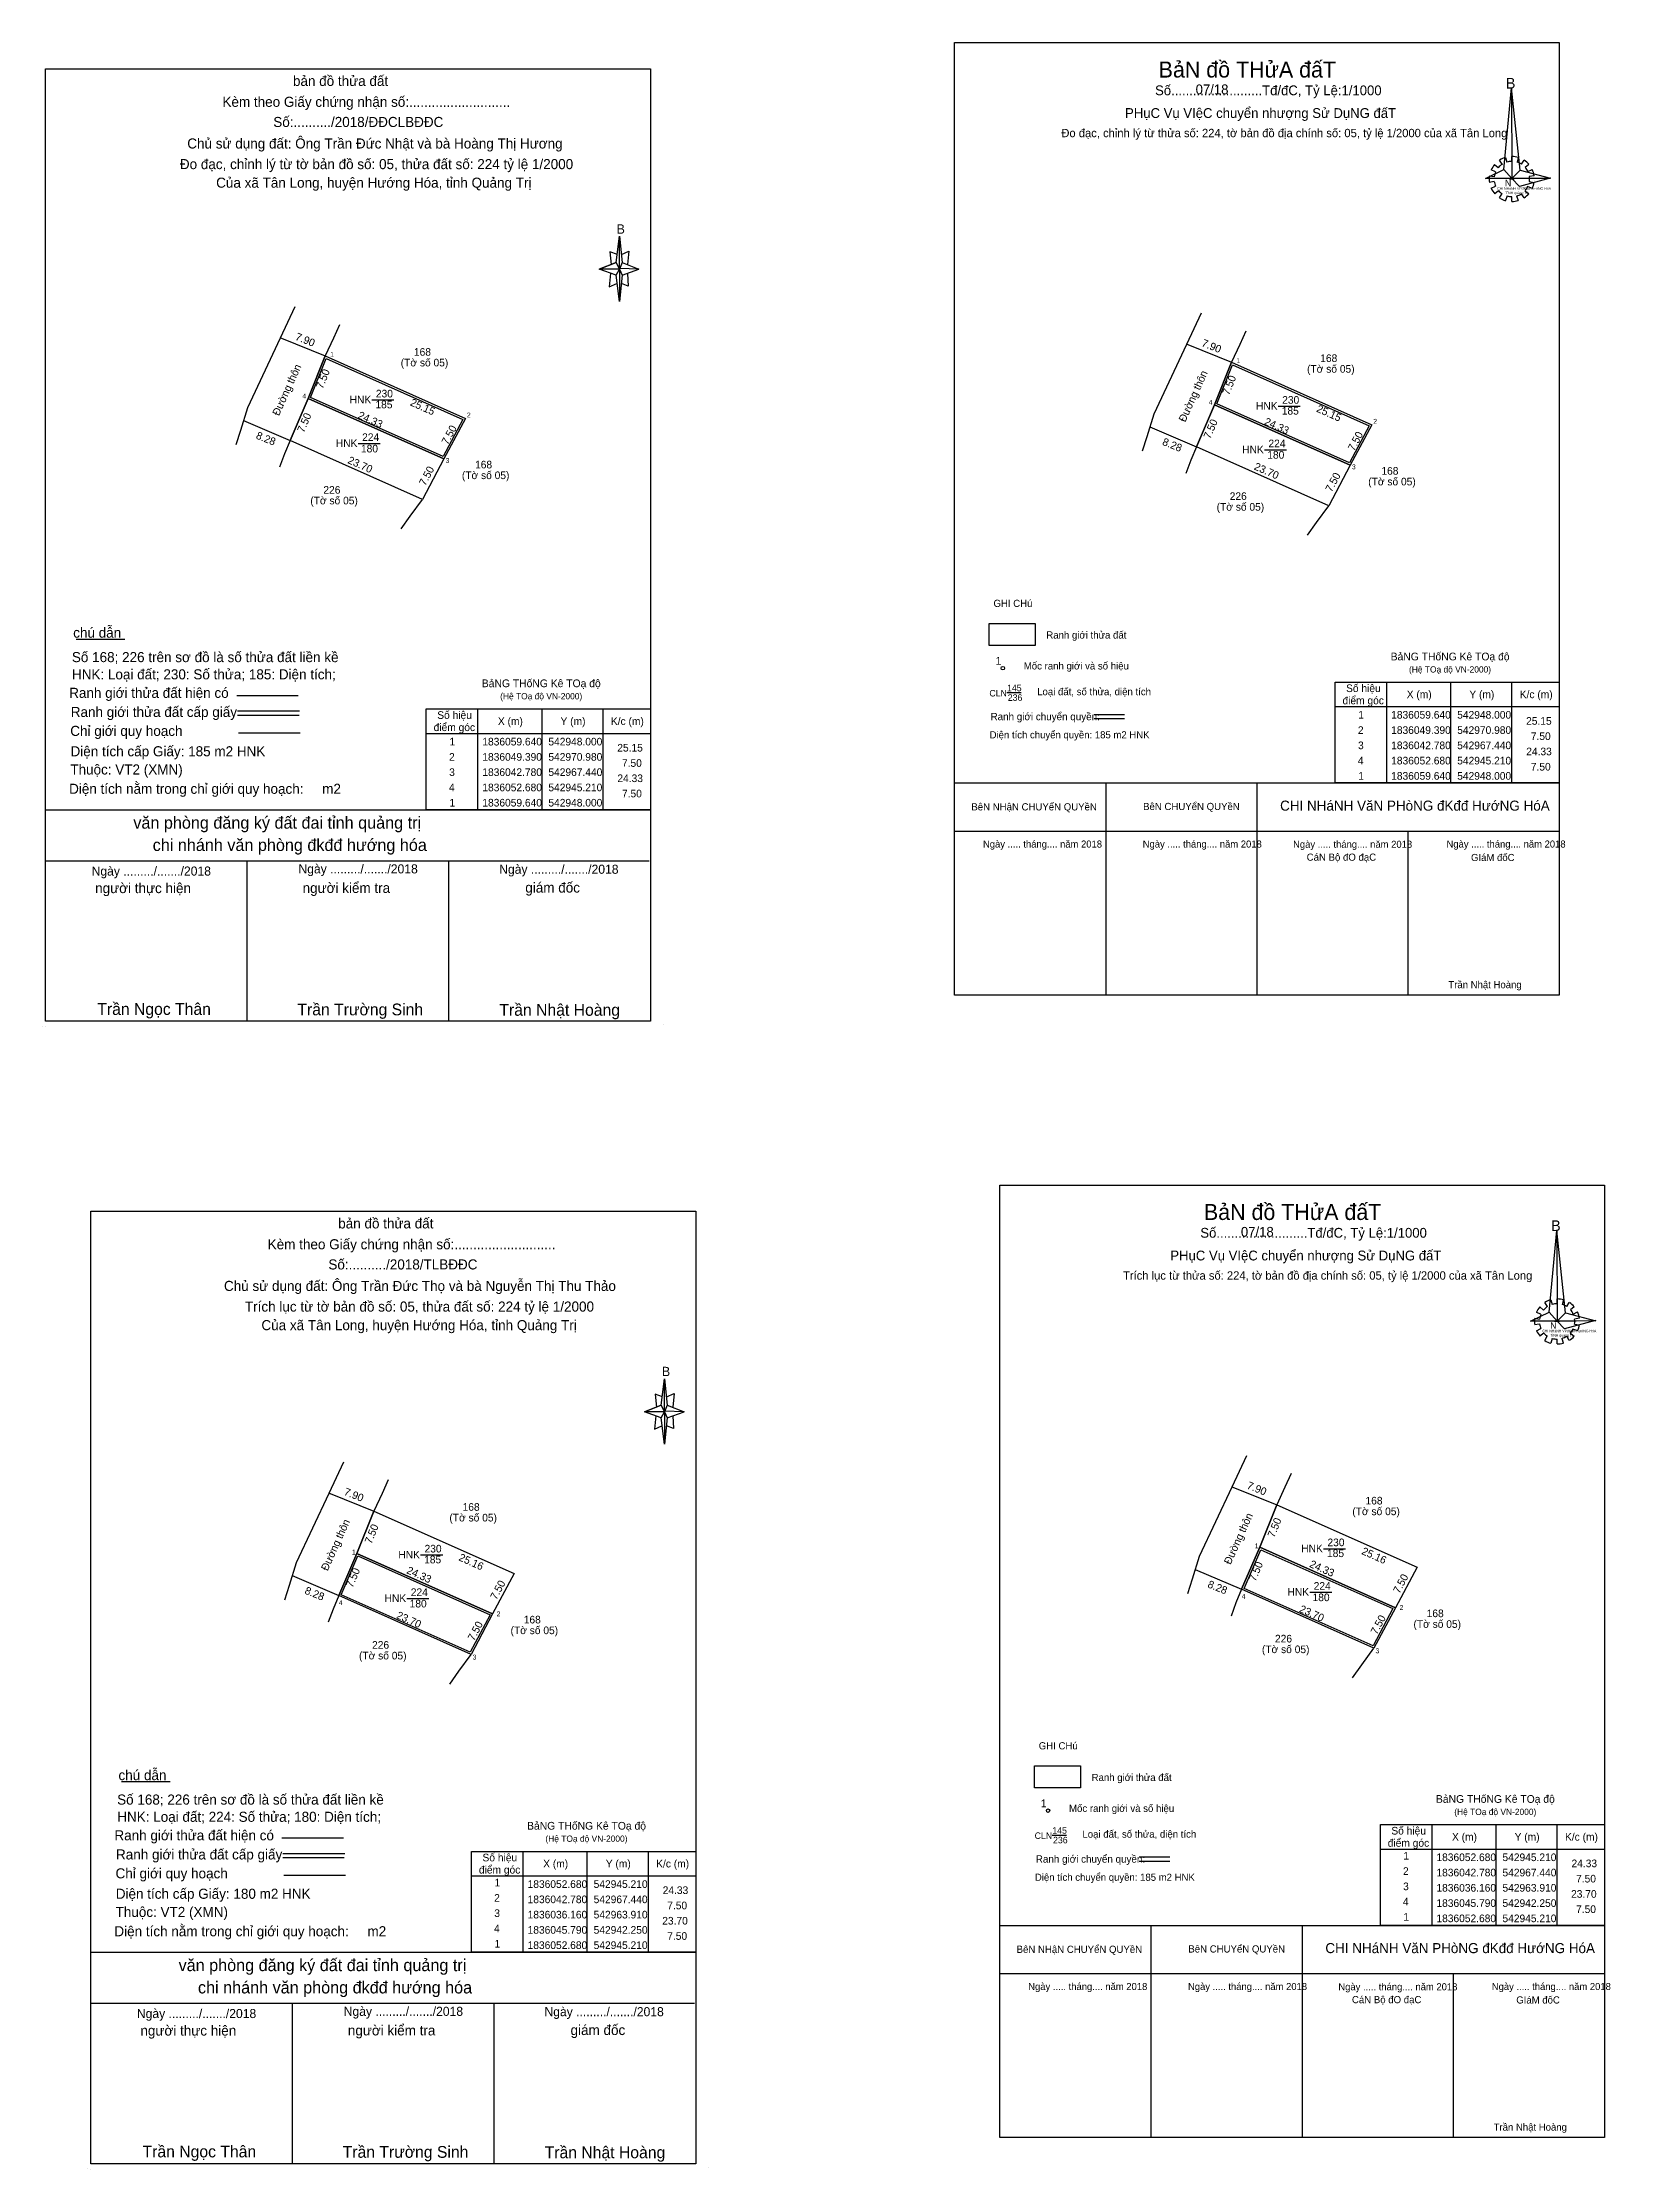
# Model space of a CAD drawing. Extents: x 542624 to 552003, y 1835779 to 1840798.
# Drawn here: x 542623.8 to 542880.5, y 1835781.2 to 1836129.5 of the extents above; entities that cross this region are included whole.
import ezdxf

# ---------------------------------------------------------------- set-up
doc = ezdxf.new("R2010")
doc.units = 0
for name, color, linetype in [('Level 1', 7, 'Continuous'), ('Level 10', 7, 'Continuous'), ('Level 13', 7, 'Continuous'), ('Level 17', 7, 'Continuous'), ('Level 23', 7, 'Continuous'), ('Level 5', 7, 'Continuous'), ('Level 52', 7, 'Continuous'), ('Level 6', 7, 'Continuous'), ('Level 63', 7, 'Continuous'), ('Level 7', 7, 'Continuous')]:
    doc.layers.add(name, color=color, linetype=linetype)

msp = doc.modelspace()

# ---------------------------------------------------------------- texts
at = {"layer": 'Level 1'}
for s, height, p in [('BảN đồ THửA đấT', 2.6208, (542806.5, 1836123.76)), ('Số.........................Tđ/đC, Tỷ Lệ:1/1000', 1.6044, (542805.91, 1836120.86)), ('07/18', 1.606, (542812.55, 1836121.02)), ('B', 1.74, (542863.34, 1836121.96)), ('PHụC Vụ VIệC chuyển nhượng Sử DụNG đấT', 1.605, (542801, 1836117.14)), ('N', 1.09, (542863.17, 1836105.94)), ('CHI NHáNH VPđKđđ-HướNG HóA', 0.4123, (542861.9, 1836105.38)), ('TỉNH quảng trị', 0.4125, (542863.22, 1836104.67)), ('HNK', 1.25, (542674.07, 1836070.4)), ('230', 1.25, (542678.36, 1836071.38)), ('230', 1.25, (542826.72, 1836070.35)), ('185', 1.25, (542678.29, 1836069.6)), ('HNK', 1.25, (542822.43, 1836069.37)), ('185', 1.25, (542826.65, 1836068.57)), ('224', 1.25, (542676.11, 1836064.25)), ('HNK', 1.25, (542671.82, 1836063.27)), ('180', 1.25, (542675.92, 1836062.38)), ('HNK', 1.25, (542820.18, 1836062.24)), ('180', 1.25, (542824.28, 1836061.35)), ('224', 1.25, (542824.47, 1836063.22)), ('(Tờ số 05)', 1.25, (542667.63, 1836053.87)), ('226', 1.25, (542669.77, 1836055.62)), ('(Tờ số 05)', 1.25, (542815.99, 1836052.84)), ('226', 1.25, (542818.13, 1836054.59)), ('GHI CHú', 1.176, (542779.46, 1836037.08)), ('Ranh giới thửa đất', 1.1765, (542788.11, 1836031.9)), ('BảNG THốNG Kê TOạ độ ', 1.265, (542844.48, 1836028.33)), ('1', 1.28, (542779.8, 1836027.62)), ('Mốc ranh giới và số hiệu', 1.1765, (542784.42, 1836026.84)), ('(Hệ TOạ độ VN-2000)', 1.0268, (542847.48, 1836026.34)), ('BảNG THốNG Kê TOạ độ ', 1.265, (542695.71, 1836023.94)), ('(Hệ TOạ độ VN-2000)', 1.0268, (542698.71, 1836021.95)), ('CLN', 1.07, (542778.79, 1836022.42)), ('145', 1.07, (542781.68, 1836023.27)), ('236', 1.07, (542781.8, 1836021.7)), ('Loại đất, số thửa, diện tích', 1.1765, (542786.61, 1836022.62)), ('CHI NHáNH VăN PHòNG đKđđ HướNG HóA', 1.6458, (542826.38, 1836003.72)), ('BêN NHậN CHUYểN QUYềN', 1.1765, (542775.84, 1836003.76)), ('BêN CHUYểN QUYềN', 1.1765, (542803.95, 1836003.82)), ('Ngày ..... tháng.... năm 2018', 1.1551, (542777.74, 1835997.68)), ('Ngày ..... tháng.... năm 2018', 1.1551, (542803.89, 1835997.68)), ('Ngày ..... tháng.... năm 2018', 1.1551, (542828.5, 1835997.64)), ('Ngày ..... tháng.... năm 2018', 1.1551, (542853.62, 1835997.68)), ('CáN Bộ đO đạC', 1.1765, (542830.73, 1835995.52)), ('GIáM đốC', 1.17, (542857.63, 1835995.47)), ('Trần Nhật Hoàng', 1.17, (542853.92, 1835974.65)), ('BảN đồ THửA đấT', 2.6208, (542813.91, 1835936.7)), ('B', 1.74, (542870.75, 1835934.9)), ('Số.........................Tđ/đC, Tỷ Lệ:1/1000', 1.6044, (542813.32, 1835933.8)), ('07/18', 1.606, (542819.96, 1835933.96)), ('PHụC Vụ VIệC chuyển nhượng Sử DụNG đấT', 1.605, (542808.41, 1835930.08)), ('CHI NHáNH VPđKđđ-HướNG HóA', 0.4123, (542869.31, 1835918.32)), ('N', 1.09, (542870.58, 1835918.88)), ('TỉNH quảng trị', 0.4125, (542870.63, 1835917.61)), ('230', 1.25, (542686.33, 1835882.26)), ('HNK', 1.25, (542829.84, 1835882.31)), ('230', 1.25, (542834.13, 1835883.29)), ('HNK', 1.25, (542682.04, 1835881.28)), ('185', 1.25, (542686.26, 1835880.48)), ('185', 1.25, (542834.06, 1835881.51)), ('224', 1.25, (542831.88, 1835876.16)), ('HNK', 1.25, (542679.79, 1835874.15)), ('180', 1.25, (542683.89, 1835873.26)), ('224', 1.25, (542684.08, 1835875.13)), ('HNK', 1.25, (542827.59, 1835875.18)), ('180', 1.25, (542831.69, 1835874.29)), ('(Tờ số 05)', 1.25, (542675.6, 1835864.75)), ('226', 1.25, (542677.74, 1835866.5)), ('(Tờ số 05)', 1.25, (542823.4, 1835865.78)), ('226', 1.25, (542825.54, 1835867.53)), ('GHI CHú', 1.176, (542786.87, 1835850.02)), ('Ranh giới thửa đất', 1.1765, (542795.52, 1835844.84)), ('1', 1.28, (542787.21, 1835840.56)), ('BảNG THốNG Kê TOạ độ ', 1.265, (542851.89, 1835841.27)), ('BảNG THốNG Kê TOạ độ ', 1.265, (542703.12, 1835836.88)), ('Mốc ranh giới và số hiệu', 1.1765, (542791.83, 1835839.78)), ('(Hệ TOạ độ VN-2000)', 1.0268, (542854.89, 1835839.28)), ('(Hệ TOạ độ VN-2000)', 1.0268, (542706.12, 1835834.89)), ('CLN', 1.07, (542786.2, 1835835.36)), ('145', 1.07, (542789.09, 1835836.21)), ('236', 1.07, (542789.21, 1835834.64)), ('Loại đất, số thửa, diện tích', 1.1765, (542794.02, 1835835.56)), ('BêN NHậN CHUYểN QUYềN', 1.1765, (542783.25, 1835816.7)), ('BêN CHUYểN QUYềN', 1.1765, (542811.36, 1835816.76)), ('CHI NHáNH VăN PHòNG đKđđ HướNG HóA', 1.6458, (542833.79, 1835816.66)), ('Ngày ..... tháng.... năm 2018', 1.1551, (542785.15, 1835810.62)), ('Ngày ..... tháng.... năm 2018', 1.1551, (542811.3, 1835810.62)), ('Ngày ..... tháng.... năm 2018', 1.1551, (542835.91, 1835810.58)), ('Ngày ..... tháng.... năm 2018', 1.1551, (542861.03, 1835810.62)), ('CáN Bộ đO đạC', 1.1765, (542838.14, 1835808.46)), ('GIáM đốC', 1.17, (542865.04, 1835808.41)), ('Trần Nhật Hoàng', 1.17, (542861.33, 1835787.59))]:
    msp.add_text(s, height=height, dxfattribs=at).set_placement(p)
at = {"layer": 'Level 13'}
for s, height, p in [('Ranh giới chuyển quyền:', 1.2045, (542778.98, 1836018.53)), ('Diện tích chuyển quyền: 185 m2 HNK', 1.17, (542778.83, 1836015.56)), ('Ranh giới chuyển quyền:', 1.2045, (542786.39, 1835831.47)), ('Diện tích chuyển quyền: 185 m2 HNK', 1.17, (542786.24, 1835828.5))]:
    msp.add_text(s, height=height, dxfattribs=at).set_placement(p)
at = {"layer": 'Level 5'}
for s, height, p in [('bản đồ thửa đất', 1.65, (542664.79, 1836122.38)), ('Kèm theo Giấy chứng nhận số:...........................', 1.65, (542653.25, 1836118.96)), ('Số:........../2018/ĐĐCLBĐĐC', 1.65, (542661.57, 1836115.66)), ('Chủ sử dụng đất: Ông Trần Đức Nhật và bà Hoàng Thị Hương', 1.65, (542647.49, 1836112.14)), ('Đo đạc, chỉnh lý từ tờ bản đồ số: 05, thửa đất số: 224 tỷ lệ 1/2000 ', 1.65, (542646.28, 1836108.76)), ('Của xã Tân Long, huyện Hướng Hóa, tỉnh Quảng Trị', 1.65, (542652.22, 1836105.72)), ('B', 1.52, (542717.77, 1836098.2)), ('văn phòng đăng ký đất đai tỉnh quảng trị', 1.9799, (542638.66, 1836000.77)), ('chi nhánh văn phòng đkđđ hướng hóa', 1.9799, (542641.83, 1835997.12)), ('Ngày ........./......./2018', 1.485, (542665.69, 1835993.45)), ('Ngày ........./......./2018', 1.485, (542698.55, 1835993.39)), ('Ngày ........./......./2018', 1.485, (542631.83, 1835993.09)), ('người thực hiện', 1.65, (542632.41, 1835990.22)), ('người kiểm tra', 1.65, (542666.37, 1835990.25)), ('giám đốc', 1.65, (542702.82, 1835990.31)), ('Trần Ngọc Thân', 1.9249, (542632.76, 1835970.28)), ('Trần Trường Sinh', 1.9249, (542665.52, 1835970.21)), ('Trần Nhật Hoàng', 1.9249, (542698.58, 1835970.14)), ('bản đồ thửa đất', 1.65, (542672.2, 1835935.32)), ('Kèm theo Giấy chứng nhận số:...........................', 1.65, (542660.66, 1835931.9)), ('Số:........../2018/TLBĐĐC', 1.65, (542670.59, 1835928.6)), ('Chủ sử dụng đất: Ông Trần Đức Thọ và bà Nguyễn Thị Thu Thảo', 1.65, (542653.5, 1835925.08)), ('Trích lục từ tờ bản đồ số: 05, thửa đất số: 224 tỷ lệ 1/2000 ', 1.65, (542656.93, 1835921.7)), ('Của xã Tân Long, huyện Hướng Hóa, tỉnh Quảng Trị', 1.65, (542659.63, 1835918.66)), ('B', 1.52, (542725.18, 1835911.14)), ('văn phòng đăng ký đất đai tỉnh quảng trị', 1.9799, (542646.07, 1835813.71)), ('chi nhánh văn phòng đkđđ hướng hóa', 1.9799, (542649.24, 1835810.06)), ('Ngày ........./......./2018', 1.485, (542639.24, 1835806.03)), ('Ngày ........./......./2018', 1.485, (542673.1, 1835806.39)), ('Ngày ........./......./2018', 1.485, (542705.96, 1835806.33)), ('người thực hiện', 1.65, (542639.82, 1835803.16)), ('người kiểm tra', 1.65, (542673.78, 1835803.19)), ('giám đốc', 1.65, (542710.23, 1835803.25)), ('Trần Ngọc Thân', 1.9249, (542640.17, 1835783.22)), ('Trần Trường Sinh', 1.9249, (542672.93, 1835783.15)), ('Trần Nhật Hoàng', 1.9249, (542705.99, 1835783.08))]:
    msp.add_text(s, height=height, dxfattribs=at).set_placement(p)
at = {"layer": 'Level 6'}
for s, p in [('chú dẫn', (542628.82, 1836032.04)), ('Số 168; 226 trên sơ đồ là số thửa đất liền kề', (542628.6, 1836028.04)), ('HNK: Loại đất; 230: Số thửa; 185: Diện tích;', (542628.62, 1836025.22)), ('Ranh giới thửa đất hiện có ', (542628.16, 1836022.19)), ('Ranh giới thửa đất cấp giấy', (542628.42, 1836019.06)), ('Chỉ giới quy hoạch', (542628.34, 1836015.96)), ('Diện tích cấp Giấy: 185 m2 HNK', (542628.38, 1836012.62)), ('Thuộc: VT2 (XMN)', (542628.35, 1836009.64)), ('Diện tích nằm trong chỉ giới quy hoạch:     m2', (542628.15, 1836006.48)), ('chú dẫn', (542636.23, 1835844.98)), ('Số 168; 226 trên sơ đồ là số thửa đất liền kề', (542636.01, 1835840.98)), ('HNK: Loại đất; 224: Số thửa; 180: Diện tích;', (542636.03, 1835838.16)), ('Ranh giới thửa đất hiện có ', (542635.57, 1835835.13)), ('Ranh giới thửa đất cấp giấy', (542635.83, 1835832)), ('Chỉ giới quy hoạch', (542635.75, 1835828.9)), ('Thuộc: VT2 (XMN)', (542635.76, 1835822.58)), ('Diện tích cấp Giấy: 180 m2 HNK', (542635.79, 1835825.56)), ('Diện tích nằm trong chỉ giới quy hoạch:     m2', (542635.56, 1835819.42))]:
    msp.add_text(s, height=1.65, dxfattribs=at).set_placement(p)
at = {"layer": 'Level 63'}
for s, rotation, p in [('7.90', 338.0774, (542665.06, 1836080.86)), ('7.90', 338.0774, (542813.42, 1836079.83)), ('Đường thôn', 65.6182, (542662.49, 1836068.27)), ('7.50', 68.156, (542669.66, 1836072.69)), ('Đường thôn', 65.6182, (542810.85, 1836067.24)), ('7.50', 68.156, (542818.02, 1836071.66)), ('7.50', 66.7512, (542666.57, 1836065.52)), ('24.33', 335.9945, (542675.31, 1836068.02)), ('25.15', 335.9612, (542683.86, 1836070.12)), ('25.15', 335.9612, (542832.22, 1836069.09)), ('8.28', 338.0774, (542658.63, 1836064.68)), ('7.50', 61.8286, (542690.13, 1836063.53)), ('8.28', 338.0774, (542806.99, 1836063.65)), ('7.50', 66.7512, (542814.93, 1836064.49)), ('24.33', 335.9945, (542823.67, 1836066.99)), ('7.50', 61.8286, (542838.49, 1836062.5)), ('23.70', 336.0301, (542673.64, 1836060.66)), ('7.50', 61.932, (542686.45, 1836056.81)), ('23.70', 336.0301, (542822, 1836059.63)), ('7.50', 61.932, (542834.81, 1836055.78)), ('7.90', 338.0774, (542673.03, 1835891.74)), ('7.90', 338.0774, (542820.83, 1835892.77)), ('Đường thôn', 65.6182, (542670.46, 1835879.15)), ('Đường thôn', 65.6182, (542818.26, 1835880.18)), ('7.50', 68.156, (542825.43, 1835884.6)), ('7.50', 68.156, (542677.63, 1835883.57)), ('25.16', 335.9612, (542691.81, 1835881.01)), ('7.50', 66.7512, (542822.34, 1835877.43)), ('24.33', 335.9945, (542831.08, 1835879.93)), ('25.16', 335.9612, (542839.61, 1835882.04)), ('8.28', 338.0774, (542666.6, 1835875.56)), ('7.50', 66.7512, (542674.54, 1835876.4)), ('24.33', 335.9945, (542683.28, 1835878.9)), ('7.50', 61.8286, (542698.1, 1835874.41)), ('8.28', 338.0774, (542814.4, 1835876.59)), ('7.50', 61.8286, (542845.9, 1835875.44)), ('23.70', 336.0301, (542829.41, 1835872.57)), ('23.70', 336.0301, (542681.61, 1835871.54)), ('7.50', 61.932, (542694.42, 1835867.69)), ('7.50', 61.932, (542842.22, 1835868.72))]:
    msp.add_text(s, height=1.25, rotation=rotation, dxfattribs=at).set_placement(p)
for s, height, p in [(' 1', 0.8, (542670.58, 1836078.04)), ('168', 1.25, (542684.59, 1836078.21)), ('(Tờ số 05)', 1.25, (542682.43, 1836076.46)), (' 1', 0.8, (542818.94, 1836077.01)), ('(Tờ số 05)', 1.25, (542830.79, 1836075.43)), ('168', 1.25, (542832.95, 1836077.18)), (' 4', 0.8, (542666.03, 1836071.21)), (' 2', 0.8, (542692.96, 1836068.1)), (' 4', 0.8, (542814.39, 1836070.18)), (' 2', 0.8, (542841.32, 1836067.07)), (' 3', 0.8, (542689.47, 1836060.65)), ('(Tờ số 05)', 1.25, (542692.44, 1836058.01)), ('168', 1.25, (542694.6, 1836059.76)), (' 3', 0.8, (542837.83, 1836059.62)), ('(Tờ số 05)', 1.25, (542840.8, 1836056.98)), ('168', 1.25, (542842.96, 1836058.73)), ('Số hiệu', 1.25, (542837.18, 1836023.14)), ('X (m)', 1.25, (542847.11, 1836022.14)), ('Y (m)', 1.25, (542857.36, 1836022.14)), ('K/c (m)', 1.25, (542865.61, 1836022.14)), ('Số hiệu', 1.25, (542688.41, 1836018.75)), ('điểm góc', 1.25, (542836.59, 1836021.14)), (' 1', 1.25, (542838.71, 1836018.79)), ('1836059.640', 1.25, (542844.56, 1836018.79)), ('542948.000', 1.25, (542855.37, 1836018.79)), ('điểm góc', 1.25, (542687.82, 1836016.75)), ('X (m)', 1.25, (542698.34, 1836017.75)), ('Y (m)', 1.25, (542708.59, 1836017.75)), ('K/c (m)', 1.25, (542716.84, 1836017.75)), (' 2', 1.25, (542838.65, 1836016.29)), ('1836049.390', 1.25, (542844.56, 1836016.29)), ('542970.980', 1.25, (542855.37, 1836016.29)), ('25.15', 1.25, (542866.65, 1836017.79)), ('7.50', 1.25, (542867.42, 1836015.29)), (' 2', 1.25, (542689.88, 1836011.9)), (' 1', 1.25, (542689.94, 1836014.4)), ('1836059.640', 1.25, (542695.79, 1836014.4)), ('1836049.390', 1.25, (542695.79, 1836011.9)), ('542948.000', 1.25, (542706.6, 1836014.4)), ('542970.980', 1.25, (542706.6, 1836011.9)), ('25.15', 1.25, (542717.88, 1836013.4)), (' 4', 1.25, (542838.64, 1836011.29)), (' 3', 1.25, (542838.67, 1836013.79)), ('1836042.780', 1.25, (542844.56, 1836013.79)), ('1836052.680', 1.25, (542844.56, 1836011.29)), ('542967.440', 1.25, (542855.37, 1836013.79)), ('542945.210', 1.25, (542855.37, 1836011.29)), ('24.33', 1.25, (542866.67, 1836012.79)), (' 3', 1.25, (542689.9, 1836009.4)), ('1836042.780', 1.25, (542695.79, 1836009.4)), ('542967.440', 1.25, (542706.6, 1836009.4)), ('24.33', 1.25, (542717.9, 1836008.4)), ('7.50', 1.25, (542718.65, 1836010.9)), (' 1', 1.25, (542838.71, 1836008.79)), ('1836059.640', 1.25, (542844.56, 1836008.79)), ('542948.000', 1.25, (542855.37, 1836008.79)), ('7.50', 1.25, (542867.42, 1836010.29)), (' 4', 1.25, (542689.87, 1836006.9)), (' 1', 1.25, (542689.94, 1836004.4)), ('1836052.680', 1.25, (542695.79, 1836006.9)), ('1836059.640', 1.25, (542695.79, 1836004.4)), ('542945.210', 1.25, (542706.6, 1836006.9)), ('542948.000', 1.25, (542706.6, 1836004.4)), ('7.50', 1.25, (542718.65, 1836005.9)), ('168', 1.25, (542840.36, 1835890.12)), ('(Tờ số 05)', 1.25, (542690.4, 1835887.34)), ('168', 1.25, (542692.56, 1835889.09)), ('(Tờ số 05)', 1.25, (542838.2, 1835888.37)), (' 1', 0.8, (542821.93, 1835882.95)), (' 1', 0.8, (542674.13, 1835881.92)), (' 4', 0.8, (542671.99, 1835873.64)), (' 4', 0.8, (542819.79, 1835874.67)), (' 2', 0.8, (542845.64, 1835872.85)), (' 2', 0.8, (542697.84, 1835871.82)), ('(Tờ số 05)', 1.25, (542700.41, 1835868.89)), ('168', 1.25, (542702.57, 1835870.64)), ('(Tờ số 05)', 1.25, (542848.21, 1835869.92)), ('168', 1.25, (542850.37, 1835871.67)), (' 3', 0.8, (542841.69, 1835865.76)), (' 3', 0.8, (542693.89, 1835864.73)), ('điểm góc', 1.25, (542844, 1835834.08)), ('Số hiệu', 1.25, (542844.59, 1835836.08)), ('X (m)', 1.25, (542854.52, 1835835.08)), ('Y (m)', 1.25, (542864.77, 1835835.08)), ('K/c (m)', 1.25, (542873.02, 1835835.08)), ('Số hiệu', 1.25, (542695.82, 1835831.69)), ('X (m)', 1.25, (542705.75, 1835830.69)), ('Y (m)', 1.25, (542716, 1835830.69)), ('K/c (m)', 1.25, (542724.25, 1835830.69)), (' 1', 1.25, (542846.09, 1835831.97)), ('1836052.680', 1.25, (542851.97, 1835831.73)), ('542945.210', 1.25, (542862.78, 1835831.73)), ('24.33', 1.25, (542874.08, 1835830.73)), ('điểm góc', 1.25, (542695.23, 1835829.69)), (' 1', 1.25, (542697.32, 1835827.58)), ('1836052.680', 1.25, (542703.2, 1835827.34)), ('542945.210', 1.25, (542714.01, 1835827.34)), (' 2', 1.25, (542846.03, 1835829.47)), (' 3', 1.25, (542846.05, 1835826.97)), ('1836042.780', 1.25, (542851.97, 1835829.23)), ('1836036.160', 1.25, (542851.97, 1835826.73)), ('542967.440', 1.25, (542862.78, 1835829.23)), ('542963.910', 1.25, (542862.78, 1835826.73)), ('7.50', 1.25, (542874.83, 1835828.23)), (' 2', 1.25, (542697.26, 1835825.08)), ('1836042.780', 1.25, (542703.2, 1835824.84)), ('542967.440', 1.25, (542714.01, 1835824.84)), ('24.33', 1.25, (542725.31, 1835826.34)), ('7.50', 1.25, (542726.06, 1835823.84)), (' 4', 1.25, (542846.02, 1835824.47)), ('1836045.790', 1.25, (542851.97, 1835824.23)), ('542942.250', 1.25, (542862.78, 1835824.23)), ('23.70', 1.25, (542874.01, 1835825.73)), ('7.50', 1.25, (542874.83, 1835823.23)), (' 4', 1.25, (542697.25, 1835820.08)), (' 3', 1.25, (542697.28, 1835822.58)), ('1836036.160', 1.25, (542703.2, 1835822.34)), ('1836045.790', 1.25, (542703.2, 1835819.84)), ('542963.910', 1.25, (542714.01, 1835822.34)), ('542942.250', 1.25, (542714.01, 1835819.84)), ('23.70', 1.25, (542725.24, 1835821.34)), (' 1', 1.25, (542846.09, 1835821.97)), ('1836052.680', 1.25, (542851.97, 1835821.73)), ('542945.210', 1.25, (542862.78, 1835821.73)), (' 1', 1.25, (542697.32, 1835817.58)), ('1836052.680', 1.25, (542703.2, 1835817.34)), ('542945.210', 1.25, (542714.01, 1835817.34)), ('7.50', 1.25, (542726.06, 1835818.84))]:
    msp.add_text(s, height=height, dxfattribs=at).set_placement(p)
at = {"layer": 'Level 7'}
for s, p in [('Đo đạc, chỉnh lý từ thửa số: 224, tờ bản đồ địa chính số: 05, tỷ lệ 1/2000 của xã Tân Long', (542790.57, 1836113.99)), ('Trích lục từ thửa số: 224, tờ bản đồ địa chính số: 05, tỷ lệ 1/2000 của xã Tân Long', (542800.66, 1835926.93))]:
    msp.add_text(s, height=1.37, dxfattribs=at).set_placement(p)

# ---------------------------------------------------------------- linework, layer by layer
at = {"layer": 'Level 1'}
for p, q in [((542862.74, 1836109.58), (542862.3, 1836110.24)), ((542863.29, 1836110.69), (542863.48, 1836109.91)), ((542864.3, 1836110.04), (542864.32, 1836110.84)), ((542865.35, 1836110.69), (542865.16, 1836109.89)), ((542865.88, 1836109.58), (542866.31, 1836110.24)), ((542860.62, 1836107.66), (542861.42, 1836107.53)), ((542861.42, 1836106.73), (542860.62, 1836106.6)), ((542861.66, 1836108.33), (542860.94, 1836108.63)), ((542861.46, 1836109.53), (542862.06, 1836109.01)), ((542863.91, 1836107.18), (542864.68, 1836107.18)), ((542867.1, 1836109.53), (542866.5, 1836109.03)), ((542866.93, 1836108.36), (542867.65, 1836108.71)), ((542867.99, 1836107.66), (542867.17, 1836107.53)), ((542867.17, 1836106.73), (542867.99, 1836106.6)), ((542867.99, 1836106.91), (542867.99, 1836106.91)), ((542867.99, 1836106.91), (542867.99, 1836106.91)), ((542860.94, 1836105.63), (542861.66, 1836105.98)), ((542862.14, 1836105.23), (542861.51, 1836104.73)), ((542862.3, 1836104.05), (542862.71, 1836104.75)), ((542863.53, 1836104.38), (542863.29, 1836103.6)), ((542864.3, 1836103.47), (542864.3, 1836104.25)), ((542865.09, 1836104.38), (542865.33, 1836103.62)), ((542866.31, 1836104.05), (542865.88, 1836104.73)), ((542866.45, 1836105.23), (542867.1, 1836104.75)), ((542867.68, 1836105.6), (542866.89, 1836105.9)), ((542693.04, 1836067.92), (542689.5, 1836061.31)), ((542841.4, 1836066.89), (542837.86, 1836060.28)), ((542685.97, 1836054.69), (542664.31, 1836064.32)), ((542689.5, 1836061.31), (542685.97, 1836054.69)), ((542834.33, 1836053.66), (542812.67, 1836063.29)), ((542837.86, 1836060.28), (542834.33, 1836053.66)), ((542684, 1836051.95), (542685.97, 1836054.69)), ((542682.48, 1836049.84), (542684, 1836051.95)), ((542830.84, 1836048.81), (542832.36, 1836050.92)), ((542832.36, 1836050.92), (542834.33, 1836053.66)), ((542778.75, 1836034.37), (542786.28, 1836034.37)), ((542778.75, 1836030.78), (542778.75, 1836034.37)), ((542786.28, 1836034.37), (542786.28, 1836030.78)), ((542786.28, 1836030.78), (542778.75, 1836030.78)), ((542781.65, 1836023.05), (542784.01, 1836023.05)), ((542773.08, 1836008.26), (542872.08, 1836008.26)), ((542797.83, 1836008.26), (542797.83, 1835973.51)), ((542822.58, 1836008.26), (542822.58, 1835973.51)), ((542773.08, 1836000.38), (542872.08, 1836000.38)), ((542847.3, 1836000.38), (542847.3, 1835973.51)), ((542868.87, 1835922.47), (542869.47, 1835921.95)), ((542870.15, 1835922.52), (542869.71, 1835923.18)), ((542870.7, 1835923.63), (542870.89, 1835922.85)), ((542871.71, 1835922.98), (542871.73, 1835923.78)), ((542872.76, 1835923.63), (542872.57, 1835922.83)), ((542873.29, 1835922.52), (542873.72, 1835923.18)), ((542874.51, 1835922.47), (542873.91, 1835921.97)), ((542868.03, 1835920.6), (542868.83, 1835920.47)), ((542868.83, 1835919.67), (542868.03, 1835919.54)), ((542869.07, 1835921.27), (542868.35, 1835921.57)), ((542868.35, 1835918.57), (542869.07, 1835918.92)), ((542871.32, 1835920.12), (542872.09, 1835920.12)), ((542875.09, 1835918.54), (542874.3, 1835918.84)), ((542874.34, 1835921.3), (542875.06, 1835921.65)), ((542875.4, 1835920.6), (542874.58, 1835920.47)), ((542874.58, 1835919.67), (542875.4, 1835919.54)), ((542875.4, 1835919.85), (542875.4, 1835919.85)), ((542875.4, 1835919.85), (542875.4, 1835919.85)), ((542869.55, 1835918.17), (542868.92, 1835917.67)), ((542869.71, 1835916.99), (542870.12, 1835917.69)), ((542870.94, 1835917.32), (542870.7, 1835916.54)), ((542871.71, 1835916.41), (542871.71, 1835917.19)), ((542872.5, 1835917.32), (542872.74, 1835916.56)), ((542873.72, 1835916.99), (542873.29, 1835917.67)), ((542873.86, 1835918.17), (542874.51, 1835917.69)), ((542701.01, 1835878.8), (542697.47, 1835872.19)), ((542848.81, 1835879.83), (542845.27, 1835873.22)), ((542693.94, 1835865.57), (542672.28, 1835875.2)), ((542841.74, 1835866.6), (542820.08, 1835876.23)), ((542845.27, 1835873.22), (542841.74, 1835866.6)), ((542697.47, 1835872.19), (542693.94, 1835865.57)), ((542839.77, 1835863.86), (542841.74, 1835866.6)), ((542690.45, 1835860.72), (542691.97, 1835862.83)), ((542691.97, 1835862.83), (542693.94, 1835865.57)), ((542838.25, 1835861.75), (542839.77, 1835863.86)), ((542786.16, 1835847.31), (542793.69, 1835847.31)), ((542786.16, 1835843.72), (542786.16, 1835847.31)), ((542793.69, 1835847.31), (542793.69, 1835843.72)), ((542793.69, 1835843.72), (542786.16, 1835843.72)), ((542789.06, 1835835.99), (542791.42, 1835835.99)), ((542780.49, 1835821.2), (542879.49, 1835821.2)), ((542805.24, 1835821.2), (542805.24, 1835786.45)), ((542829.99, 1835821.2), (542829.99, 1835786.45)), ((542780.49, 1835813.32), (542879.49, 1835813.32)), ((542854.71, 1835813.32), (542854.71, 1835786.45))]:
    msp.add_line(p, q, dxfattribs=at)
for points in [[(542773.08, 1835973.51), (542773.08, 1836129.49), (542872.08, 1836129.49), (542872.08, 1835973.51)], [(542773.08, 1835973.51), (542773.08, 1836129.49), (542872.08, 1836129.49), (542872.08, 1835973.51)], [(542864.25, 1836122.06), (542864.3, 1836107.21), (542863, 1836108.68)], [(542864.25, 1836122.06), (542864.3, 1836107.21), (542865.66, 1836108.58)], [(542859.98, 1836107.21), (542863, 1836108.68), (542864.3, 1836107.21)], [(542870.63, 1836107.26), (542864.3, 1836107.21), (542865.66, 1836108.58)], [(542870.58, 1836107.28), (542865.54, 1836105.93), (542864.3, 1836107.21)], [(542670.06, 1836078.17), (542693.04, 1836067.92), (542689.5, 1836061.31), (542667.27, 1836071.21)], [(542670.22, 1836077.77), (542692.62, 1836067.78), (542689.37, 1836061.7), (542667.66, 1836071.37)], [(542818.42, 1836077.14), (542841.4, 1836066.89), (542837.86, 1836060.28), (542815.63, 1836070.18)], [(542818.58, 1836076.74), (542840.98, 1836066.75), (542837.73, 1836060.67), (542816.02, 1836070.34)], [(542667.27, 1836071.21), (542689.5, 1836061.31), (542685.97, 1836054.69), (542664.31, 1836064.32)], [(542815.63, 1836070.18), (542837.86, 1836060.28), (542834.33, 1836053.66), (542812.67, 1836063.29)], [(542780.49, 1835786.45), (542780.49, 1835942.43), (542879.49, 1835942.43), (542879.49, 1835786.45)], [(542780.49, 1835786.45), (542780.49, 1835942.43), (542879.49, 1835942.43), (542879.49, 1835786.45)], [(542871.66, 1835935), (542871.71, 1835920.15), (542870.41, 1835921.62)], [(542871.66, 1835935), (542871.71, 1835920.15), (542873.07, 1835921.52)], [(542867.39, 1835920.15), (542870.41, 1835921.62), (542871.71, 1835920.15)], [(542878.04, 1835920.2), (542871.71, 1835920.15), (542873.07, 1835921.52)], [(542877.99, 1835920.22), (542872.95, 1835918.87), (542871.71, 1835920.15)], [(542678.03, 1835889.05), (542701.01, 1835878.8), (542697.47, 1835872.19), (542675.24, 1835882.09)], [(542825.83, 1835890.08), (542848.81, 1835879.83), (542845.27, 1835873.22), (542823.04, 1835883.12)], [(542675.24, 1835882.09), (542697.47, 1835872.19), (542693.94, 1835865.57), (542672.28, 1835875.2)], [(542675.4, 1835881.69), (542697.05, 1835872.05), (542693.81, 1835865.96), (542672.67, 1835875.35)], [(542823.04, 1835883.12), (542845.27, 1835873.22), (542841.74, 1835866.6), (542820.08, 1835876.23)], [(542823.2, 1835882.72), (542844.85, 1835873.08), (542841.61, 1835866.99), (542820.47, 1835876.38)]]:
    msp.add_lwpolyline(points, close=True, dxfattribs=at)
for centre, major_axis, start_param, end_param in [((542864.31, 1836107.15), (3.7, 0), 1.84956, 2.139009), ((542864.31, 1836107.15), (2.9, 0), 1.569856, 1.856111), ((542864.31, 1836107.15), (3.7, 0), 1.279242, 1.563322), ((542864.31, 1836107.15), (2.9, 0), 1.002709, 1.275562), ((542864.31, 1836107.15), (3.7, 0), 0.710562, 0.996872), ((542864.31, 1836107.15), (3.7, 0), 3.006679, 3.291393), ((542864.31, 1836107.15), (3.7, 0), 2.439582, 2.724002), ((542864.31, 1836107.15), (2.9, 0), 2.723685, 3.015158), ((542864.31, 1836107.15), (2.9, 0), 3.2823, 3.561051), ((542864.31, 1836107.15), (2.9, 0), 2.133735, 2.444963), ((542864.31, 1836107.15), (2.9, 0), 0.426784, 0.706465), ((542864.31, 1836107.15), (2.9, 0), 6.135584, 6.416185), ((542864.31, 1836107.15), (3.7, 0), 0.139051, 0.433933), ((542864.31, 1836107.15), (3.7, 0), 5.852303, 6.138396), ((542864.31, 1836107.15), (3.7, 0), 3.569886, 3.856919), ((542864.31, 1836107.15), (2.9, 0), 3.860776, 4.132583), ((542864.29, 1836107.13), (3.7, 0), 4.147091, 4.436593), ((542864.31, 1836107.15), (2.9, 0), 4.438547, 4.71314), ((542864.31, 1836107.15), (3.7, 0), 4.71301, 4.997611), ((542864.31, 1836107.15), (2.9, 0), 4.990871, 5.289332), ((542864.31, 1836107.15), (3.7, 0), 5.285614, 5.567987), ((542864.31, 1836107.15), (2.9, 0), 5.561373, 5.839514), ((542871.72, 1835920.09), (3.7, 0), 2.439582, 2.724002), ((542871.72, 1835920.09), (2.9, 0), 2.133735, 2.444963), ((542871.72, 1835920.09), (3.7, 0), 1.84956, 2.139009), ((542871.72, 1835920.09), (2.9, 0), 1.569856, 1.856111), ((542871.72, 1835920.09), (3.7, 0), 1.279242, 1.563322), ((542871.72, 1835920.09), (2.9, 0), 1.002709, 1.275562), ((542871.72, 1835920.09), (3.7, 0), 0.710562, 0.996872), ((542871.72, 1835920.09), (2.9, 0), 0.426784, 0.706465), ((542871.72, 1835920.09), (3.7, 0), 3.006679, 3.291393), ((542871.72, 1835920.09), (3.7, 0), 3.569886, 3.856919), ((542871.72, 1835920.09), (2.9, 0), 2.723685, 3.015158), ((542871.72, 1835920.09), (2.9, 0), 3.2823, 3.561051), ((542871.72, 1835920.09), (2.9, 0), 5.561373, 5.839514), ((542871.72, 1835920.09), (2.9, 0), 6.135584, 6.416185), ((542871.72, 1835920.09), (3.7, 0), 0.139051, 0.433933), ((542871.72, 1835920.09), (3.7, 0), 5.852303, 6.138396), ((542871.72, 1835920.09), (2.9, 0), 3.860776, 4.132583), ((542871.7, 1835920.07), (3.7, 0), 4.147091, 4.436593), ((542871.72, 1835920.09), (2.9, 0), 4.438547, 4.71314), ((542871.72, 1835920.09), (3.7, 0), 4.71301, 4.997611), ((542871.72, 1835920.09), (2.9, 0), 4.990871, 5.289332), ((542871.72, 1835920.09), (3.7, 0), 5.285614, 5.567987)]:
    msp.add_ellipse(centre, major_axis=major_axis, ratio=0.995001, start_param=start_param, end_param=end_param, dxfattribs=at)
for centre in [(542780.99, 1836027.05), (542788.4, 1835839.99)]:
    msp.add_ellipse(centre, major_axis=(0, 0.286), ratio=0.958135, dxfattribs=at)
at = {"layer": 'Level 10'}
for p, q in [((542665.12, 1836086.19), (542662.71, 1836081.06)), ((542813.48, 1836085.16), (542811.07, 1836080.03)), ((542662.71, 1836081.06), (542657.35, 1836069.67)), ((542811.07, 1836080.03), (542805.71, 1836068.64)), ((542657.35, 1836069.67), (542656.19, 1836065.96)), ((542805.71, 1836068.64), (542804.55, 1836064.93)), ((542656.19, 1836065.96), (542655.45, 1836063.6)), ((542804.55, 1836064.93), (542803.81, 1836062.57)), ((542820.89, 1835898.1), (542818.48, 1835892.97)), ((542673.09, 1835897.07), (542670.68, 1835891.94)), ((542670.68, 1835891.94), (542665.32, 1835880.55)), ((542818.48, 1835892.97), (542813.12, 1835881.58)), ((542665.32, 1835880.55), (542664.16, 1835876.84)), ((542813.12, 1835881.58), (542811.96, 1835877.87)), ((542664.16, 1835876.84), (542663.42, 1835874.48)), ((542811.96, 1835877.87), (542811.22, 1835875.51))]:
    msp.add_line(p, q, dxfattribs=at)
at = {"layer": 'Level 13'}
for p, q in [((542795.89, 1836019.48), (542800.9, 1836019.48)), ((542795.92, 1836018.79), (542800.93, 1836018.79)), ((542803.3, 1835832.42), (542808.31, 1835832.42)), ((542803.33, 1835831.73), (542808.34, 1835831.73))]:
    msp.add_line(p, q, dxfattribs=at)
at = {"layer": 'Level 17'}
for p, q in [((542629.33, 1836031.8), (542637.29, 1836031.8)), ((542636.74, 1835844.74), (542644.7, 1835844.74))]:
    msp.add_line(p, q, dxfattribs=at)
at = {"layer": 'Level 23'}
for p, q in [((542670.06, 1836078.17), (542693.04, 1836067.92)), ((542818.42, 1836077.14), (542841.4, 1836066.89)), ((542667.27, 1836071.21), (542689.5, 1836061.31)), ((542815.63, 1836070.18), (542837.86, 1836060.28)), ((542678.03, 1835889.05), (542701.01, 1835878.8)), ((542825.83, 1835890.08), (542848.81, 1835879.83)), ((542675.24, 1835882.09), (542697.47, 1835872.19)), ((542823.04, 1835883.12), (542845.27, 1835873.22))]:
    msp.add_line(p, q, dxfattribs=at)
at = {"layer": 'Level 5'}
for p, q in [((542717.67, 1836093.46), (542718.22, 1836097.76)), ((542717.67, 1836093.46), (542714.92, 1836092.36)), ((542714.92, 1836092.36), (542717.67, 1836093.46)), ((542717.89, 1836094.78), (542716.68, 1836095.22)), ((542716.68, 1836095.22), (542716.9, 1836093.14)), ((542718.22, 1836092.36), (542717.67, 1836093.46)), ((542717.67, 1836093.46), (542718.66, 1836091.38)), ((542721.41, 1836092.36), (542718.22, 1836092.48)), ((542718.22, 1836092.48), (542718.22, 1836092.36)), ((542718.55, 1836094.78), (542719.76, 1836095.34)), ((542718.66, 1836093.46), (542721.41, 1836092.36)), ((542719.76, 1836095.34), (542719.54, 1836093.14)), ((542717.67, 1836091.38), (542714.92, 1836092.36)), ((542718.22, 1836092.36), (542714.92, 1836092.36)), ((542716.79, 1836091.7), (542716.57, 1836089.5)), ((542716.57, 1836089.5), (542717.78, 1836090.06)), ((542718.22, 1836092.36), (542718.66, 1836091.38)), ((542718.66, 1836091.38), (542718.22, 1836087.08)), ((542719.65, 1836089.62), (542718.55, 1836090.06)), ((542718.66, 1836091.38), (542721.41, 1836092.36)), ((542718.66, 1836091.38), (542721.41, 1836092.36)), ((542719.54, 1836091.7), (542719.65, 1836089.62)), ((542624.31, 1836003.87), (542723.31, 1836003.87)), ((542624.31, 1835995.51), (542723.09, 1835995.51)), ((542624.31, 1835995.51), (542723.09, 1835995.51)), ((542624.31, 1835995.51), (542723.09, 1835995.51)), ((542624.31, 1835969.23), (542624.31, 1835995.51)), ((542657.31, 1835969.23), (542657.31, 1835995.51)), ((542690.31, 1835969.23), (542690.31, 1835995.51)), ((542623.8, 1835968.38), (542623.8, 1835968.38)), ((542623.8, 1835968.38), (542623.8, 1835968.38)), ((542623.8, 1835968.38), (542623.8, 1835968.38)), ((542624.24, 1835968.3), (542624.24, 1835968.3)), ((542624.24, 1835968.3), (542624.24, 1835968.3)), ((542624.24, 1835968.3), (542624.24, 1835968.3)), ((542723.31, 1835969.23), (542624.31, 1835969.23)), ((542725.3, 1835907.72), (542724.09, 1835908.16)), ((542724.09, 1835908.16), (542724.31, 1835906.08)), ((542725.08, 1835906.4), (542725.63, 1835910.7)), ((542725.96, 1835907.72), (542727.17, 1835908.28)), ((542727.17, 1835908.28), (542726.95, 1835906.08)), ((542725.08, 1835906.4), (542722.33, 1835905.3)), ((542722.33, 1835905.3), (542725.08, 1835906.4)), ((542725.08, 1835904.32), (542722.33, 1835905.3)), ((542725.63, 1835905.3), (542722.33, 1835905.3)), ((542724.2, 1835904.64), (542723.98, 1835902.44)), ((542725.63, 1835905.3), (542725.08, 1835906.4)), ((542725.08, 1835906.4), (542726.07, 1835904.32)), ((542728.82, 1835905.3), (542725.63, 1835905.42)), ((542725.63, 1835905.42), (542725.63, 1835905.3)), ((542725.63, 1835905.3), (542726.07, 1835904.32)), ((542726.07, 1835906.4), (542728.82, 1835905.3)), ((542726.07, 1835904.32), (542728.82, 1835905.3)), ((542726.07, 1835904.32), (542728.82, 1835905.3)), ((542726.95, 1835904.64), (542727.06, 1835902.56)), ((542723.98, 1835902.44), (542725.19, 1835903)), ((542726.07, 1835904.32), (542725.63, 1835900.02)), ((542727.06, 1835902.56), (542725.96, 1835903)), ((542631.72, 1835816.81), (542730.72, 1835816.81)), ((542631.72, 1835808.45), (542730.5, 1835808.45)), ((542631.72, 1835808.45), (542730.5, 1835808.45)), ((542631.72, 1835808.45), (542730.5, 1835808.45)), ((542631.72, 1835782.17), (542631.72, 1835808.45)), ((542664.72, 1835782.17), (542664.72, 1835808.45)), ((542697.72, 1835782.17), (542697.72, 1835808.45)), ((542631.21, 1835781.32), (542631.21, 1835781.32)), ((542631.21, 1835781.32), (542631.21, 1835781.32)), ((542631.21, 1835781.32), (542631.21, 1835781.32)), ((542631.65, 1835781.24), (542631.65, 1835781.24)), ((542631.65, 1835781.24), (542631.65, 1835781.24)), ((542631.65, 1835781.24), (542631.65, 1835781.24)), ((542730.72, 1835782.17), (542631.72, 1835782.17))]:
    msp.add_line(p, q, dxfattribs=at)
for points in [[(542773.08, 1836129.49), (542872.08, 1836129.49), (542872.08, 1835973.51), (542773.08, 1835973.51)], [(542718.22, 1836097.76), (542718.66, 1836093.46), (542718.22, 1836092.36)], [(542718.22, 1836092.36), (542718.22, 1836087.08), (542717.67, 1836091.38)], [(542780.49, 1835942.43), (542879.49, 1835942.43), (542879.49, 1835786.45), (542780.49, 1835786.45)], [(542725.63, 1835910.7), (542726.07, 1835906.4), (542725.63, 1835905.3)], [(542725.63, 1835905.3), (542725.63, 1835900.02), (542725.08, 1835904.32)]]:
    msp.add_lwpolyline(points, close=True, dxfattribs=at)
for points in [[(542624.31, 1836125.21), (542723.31, 1836125.21)], [(542624.31, 1835969.23), (542624.31, 1836125.21)], [(542723.31, 1836125.21), (542723.31, 1835969.23)], [(542631.72, 1835938.15), (542730.72, 1835938.15)], [(542631.72, 1835782.17), (542631.72, 1835938.15)], [(542730.72, 1835938.15), (542730.72, 1835782.17)]]:
    msp.add_lwpolyline(points, dxfattribs=at)
at = {"layer": 'Level 52'}
for points in [[(542672.42, 1836083.26), (542671.4, 1836081.06)], [(542820.78, 1836082.23), (542819.76, 1836080.03)], [(542671.4, 1836081.06), (542670.06, 1836078.17)], [(542819.76, 1836080.03), (542818.42, 1836077.14)], [(542670.06, 1836078.17), (542667.27, 1836071.21)], [(542818.42, 1836077.14), (542815.63, 1836070.18)], [(542667.27, 1836071.21), (542664.31, 1836064.32)], [(542815.63, 1836070.18), (542812.67, 1836063.29)], [(542664.31, 1836064.32), (542663.38, 1836062.12), (542662.6, 1836059.95)], [(542812.67, 1836063.29), (542811.74, 1836061.09), (542810.96, 1836058.92)], [(542680.39, 1835894.14), (542679.37, 1835891.94)], [(542828.19, 1835895.17), (542827.17, 1835892.97)], [(542679.37, 1835891.94), (542678.03, 1835889.05)], [(542827.17, 1835892.97), (542825.83, 1835890.08)], [(542678.03, 1835889.05), (542675.24, 1835882.09)], [(542825.83, 1835890.08), (542823.04, 1835883.12)], [(542675.24, 1835882.09), (542672.28, 1835875.2)], [(542823.04, 1835883.12), (542820.08, 1835876.23)], [(542672.28, 1835875.2), (542671.35, 1835873), (542670.57, 1835870.83)], [(542820.08, 1835876.23), (542819.15, 1835874.03), (542818.37, 1835871.86)]]:
    msp.add_lwpolyline(points, dxfattribs=at)
at = {"layer": 'Level 6'}
for p, q in [((542655.58, 1836022.58), (542665.63, 1836022.58)), ((542655.73, 1836020.04), (542665.85, 1836020.04)), ((542655.73, 1836019.36), (542665.78, 1836019.36)), ((542725.41, 1835968.67), (542725.41, 1835968.67)), ((542725.41, 1835968.67), (542725.41, 1835968.67)), ((542725.41, 1835968.67), (542725.41, 1835968.67)), ((542662.99, 1835835.52), (542673.04, 1835835.52)), ((542663.14, 1835832.98), (542673.26, 1835832.98)), ((542663.14, 1835832.3), (542673.19, 1835832.3)), ((542732.82, 1835781.61), (542732.82, 1835781.61)), ((542732.82, 1835781.61), (542732.82, 1835781.61)), ((542732.82, 1835781.61), (542732.82, 1835781.61))]:
    msp.add_line(p, q, dxfattribs=at)
at = {"layer": 'Level 63'}
for p, q in [((542662.74, 1836081.12), (542662.89, 1836081.06)), ((542662.89, 1836081.06), (542670.07, 1836078.17)), ((542811.1, 1836080.09), (542811.25, 1836080.03)), ((542811.25, 1836080.03), (542818.43, 1836077.14)), ((542677.7, 1836070.97), (542681.33, 1836070.97)), ((542826.06, 1836069.94), (542829.69, 1836069.94)), ((542656.7, 1836067.59), (542664.31, 1836064.32)), ((542805.06, 1836066.56), (542812.67, 1836063.29)), ((542675.45, 1836063.84), (542679.08, 1836063.84)), ((542823.81, 1836062.81), (542827.44, 1836062.81)), ((542843.78, 1836024.76), (542843.78, 1836008.26)), ((542854.28, 1836024.76), (542854.28, 1836008.26)), ((542864.28, 1836024.76), (542864.28, 1836008.26)), ((542695.01, 1836020.37), (542695.01, 1836003.87)), ((542705.51, 1836020.37), (542705.51, 1836003.87)), ((542715.51, 1836020.37), (542715.51, 1836003.87)), ((542835.38, 1836020.76), (542872.08, 1836020.76)), ((542655.87, 1836016.46), (542665.99, 1836016.46)), ((542686.61, 1836016.37), (542723.31, 1836016.37)), ((542670.71, 1835892), (542670.86, 1835891.94)), ((542670.86, 1835891.94), (542678.04, 1835889.05)), ((542818.51, 1835893.03), (542818.66, 1835892.97)), ((542818.66, 1835892.97), (542825.84, 1835890.08)), ((542685.67, 1835881.85), (542689.3, 1835881.85)), ((542833.47, 1835882.88), (542837.1, 1835882.88)), ((542664.67, 1835878.47), (542672.28, 1835875.2)), ((542812.47, 1835879.5), (542820.08, 1835876.23)), ((542683.42, 1835874.72), (542687.05, 1835874.72)), ((542831.22, 1835875.75), (542834.85, 1835875.75)), ((542851.19, 1835837.7), (542851.19, 1835821.2)), ((542861.69, 1835837.7), (542861.69, 1835821.2)), ((542871.69, 1835837.7), (542871.69, 1835821.2)), ((542702.42, 1835833.31), (542702.42, 1835816.81)), ((542712.92, 1835833.31), (542712.92, 1835816.81)), ((542722.92, 1835833.31), (542722.92, 1835816.81)), ((542842.79, 1835833.7), (542879.49, 1835833.7)), ((542663.28, 1835829.4), (542673.4, 1835829.4)), ((542694.02, 1835829.31), (542730.72, 1835829.31))]:
    msp.add_line(p, q, dxfattribs=at)
for points in [[(542835.38, 1836024.76), (542872.08, 1836024.76), (542872.08, 1836008.26), (542835.38, 1836008.26)], [(542686.61, 1836020.37), (542723.31, 1836020.37), (542723.31, 1836003.87), (542686.61, 1836003.87)], [(542842.79, 1835837.7), (542879.49, 1835837.7), (542879.49, 1835821.2), (542842.79, 1835821.2)], [(542694.02, 1835833.31), (542730.72, 1835833.31), (542730.72, 1835816.81), (542694.02, 1835816.81)]]:
    msp.add_lwpolyline(points, close=True, dxfattribs=at)

msp.set_redraw_order([(e.dxf.handle, doc.entitydb.next_handle()) for e in msp.query("TEXT MTEXT ATTDEF DIMENSION ARC_DIMENSION")])  # texts and dimensions are drawn at this point

doc.saveas('drawing.dxf')
